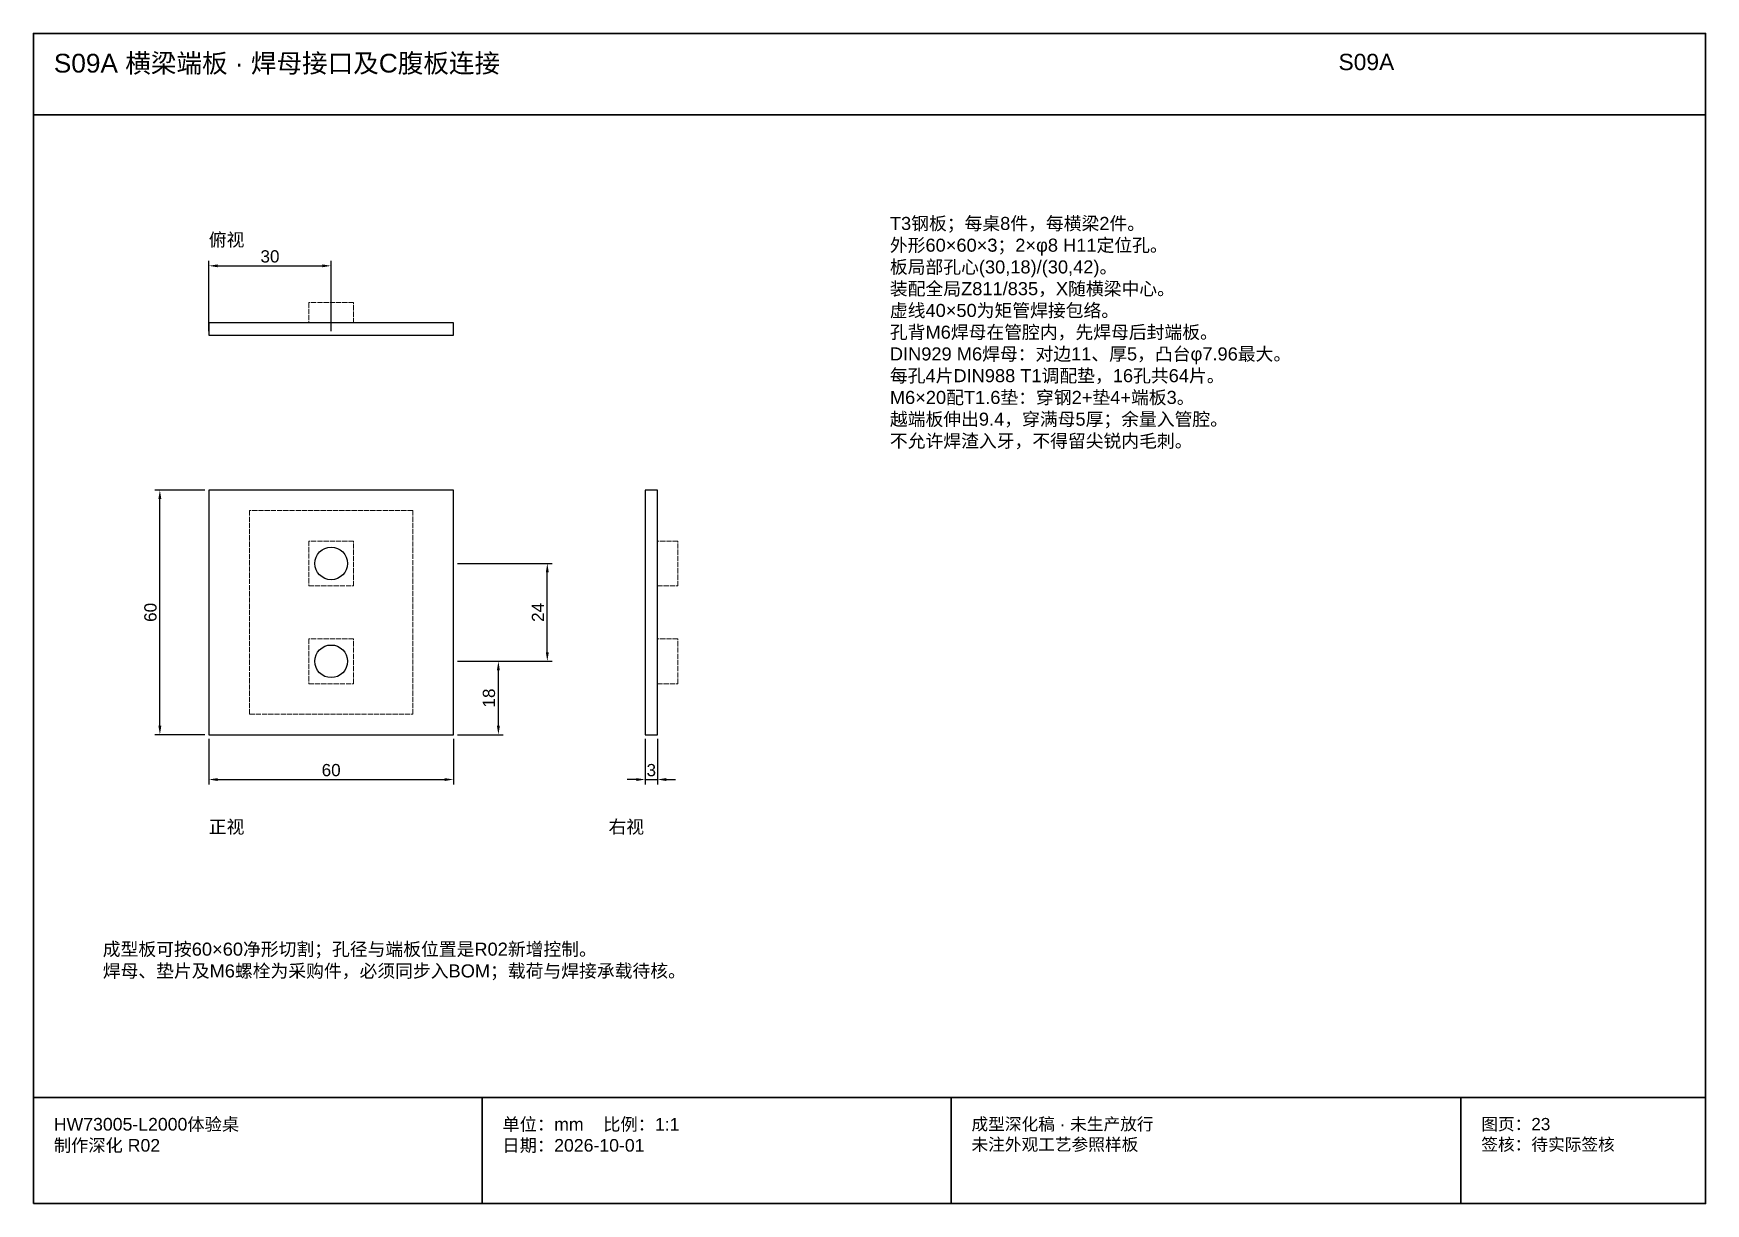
# Model space of a CAD drawing. Header units: millimetres. Extents: x 50 to 432208, y 2 to 4150.
# Drawn here: x 264005 to 264415, y 5 to 292 of the extents above; entities that cross this region are included whole.
import ezdxf

# ---------------------------------------------------------------- set-up
doc = ezdxf.new("R2010")
doc.units = ezdxf.units.MM
doc.linetypes.add('DASHED', pattern=[1.524, 1.27, -0.254])
for name, color, linetype, lineweight in [('DIM', 7, 'Continuous', 13), ('FRAME', 7, 'Continuous', 35), ('HIDDEN', 8, 'DASHED', 13), ('NOTE', 7, 'Continuous', 18), ('OUTLINE', 7, 'Continuous', 25)]:
    doc.layers.add(name, color=color, linetype=linetype, lineweight=lineweight)
doc.styles.add('CN', font='Arial Unicode.ttf')
doc.dimstyles.new('D1', dxfattribs={"dimtxt": 3, "dimasz": 2.2, "dimexe": 1.2, "dimexo": 1, "dimgap": 0.8, "dimtad": 1, "dimdsep": 46, "dimtxsty": 'CN', "dimcen": 2.5, "dimclrd": 7, "dimclre": 7, "dimclrt": 7, "dimazin": 3, "dimtfac": 1, "dimtmove": 0, "dimatfit": 3})

msp = doc.modelspace()

# ---------------------------------------------------------------- texts
at = {"layer": 'NOTE', "attachment_point": 1, "style": 'CN'}
for s, insert, char_height, width in [('S09A 横梁端板 · 焊母接口及C腹板连接', (264010, 287), 4.6, 310), ('S09A', (264325, 287), 4, 90), ('T3钢板；每桌8件，每横梁2件。\\P外形60×60×3；2×φ8 H11定位孔。\\P板局部孔心(30,18)/(30,42)。\\P装配全局Z811/835，X随横梁中心。\\P虚线40×50为矩管焊接包络。\\P孔背M6焊母在管腔内，先焊母后封端板。\\PDIN929 M6焊母：对边11、厚5，凸台φ7.96最大。\\P每孔4片DIN988 T1调配垫，16孔共64片。\\PM6×20配T1.6垫：穿钢2+垫4+端板3。\\P越端板伸出9.4，穿满母5厚；余量入管腔。\\P不允许焊渣入牙，不得留尖锐内毛刺。', (264215, 247), 3.2, 181), ('俯视', (264048, 243), 3.2, 150), ('正视', (264048, 99), 3.2, 150), ('右视', (264146, 99), 3.2, 150), ('成型板可按60×60净形切割；孔径与端板位置是R02新增控制。\\P焊母、垫片及M6螺栓为采购件，必须同步入BOM；载荷与焊接承载待核。', (264022, 69), 3.2, 378), ('HW73005-L2000体验桌\\P制作深化 R02', (264010, 26), 3.1, 100), ('单位：mm    比例：1:1\\P日期：2026-10-01', (264120, 26), 3.1, 105), ('成型深化稿 · 未生产放行\\P未注外观工艺参照样板', (264235, 26), 3, 115), ('图页：23\\P签核：待实际签核', (264360, 26), 3, 55)]:
    msp.add_mtext(s, dxfattribs=dict(at, insert=insert, char_height=char_height, width=width))

# ---------------------------------------------------------------- dimensions: what is measured, and where the dimension line sits
at = {"layer": 'DIM'}
for base, p1, p2 in [((264048, 235), (264048, 218), (264078, 218)), ((264048, 109), (264048, 120), (264108, 120)), ((264155, 109), (264155, 120), (264158, 120))]:
    msp.add_linear_dim(base=base, p1=p1, p2=p2, dimstyle='D1', dxfattribs=at).render()
for base, p1, p2 in [((264036, 120), (264048, 120), (264048, 180)), ((264131, 138), (264108, 138), (264108, 162)), ((264119, 120), (264108, 120), (264108, 138))]:
    msp.add_linear_dim(base=base, p1=p1, p2=p2, angle=90, dimstyle='D1', dxfattribs=at).render()

# ---------------------------------------------------------------- linework, layer by layer
at = {"layer": 'FRAME'}
for p, q in [((264005, 272), (264415, 272)), ((264005, 31), (264415, 31)), ((264115, 5), (264115, 31)), ((264230, 5), (264230, 31)), ((264355, 5), (264355, 31))]:
    msp.add_line(p, q, dxfattribs=at)
msp.add_lwpolyline([(264005, 5), (264415, 5), (264415, 292), (264005, 292)], close=True, dxfattribs=at)
at = {"layer": 'HIDDEN'}
for points in [[(264072.5, 221), (264083.5, 221), (264083.5, 226), (264072.5, 226)], [(264058, 125), (264098, 125), (264098, 175), (264058, 175)], [(264072.5, 156.5), (264083.5, 156.5), (264083.5, 167.5), (264072.5, 167.5)], [(264158, 156.5), (264163, 156.5), (264163, 167.5), (264158, 167.5)], [(264072.5, 132.5), (264083.5, 132.5), (264083.5, 143.5), (264072.5, 143.5)], [(264158, 132.5), (264163, 132.5), (264163, 143.5), (264158, 143.5)]]:
    msp.add_lwpolyline(points, close=True, dxfattribs=at)
at = {"layer": 'OUTLINE'}
for points in [[(264048, 218), (264108, 218), (264108, 221), (264048, 221)], [(264048, 120), (264108, 120), (264108, 180), (264048, 180)], [(264155, 120), (264158, 120), (264158, 180), (264155, 180)]]:
    msp.add_lwpolyline(points, close=True, dxfattribs=at)
for centre in [(264078, 162), (264078, 138)]:
    msp.add_circle(centre, 4, dxfattribs=at)

msp.set_redraw_order([(e.dxf.handle, doc.entitydb.next_handle()) for e in msp.query("TEXT MTEXT ATTDEF DIMENSION ARC_DIMENSION")])  # texts and dimensions are drawn at this point

doc.saveas('drawing.dxf')
